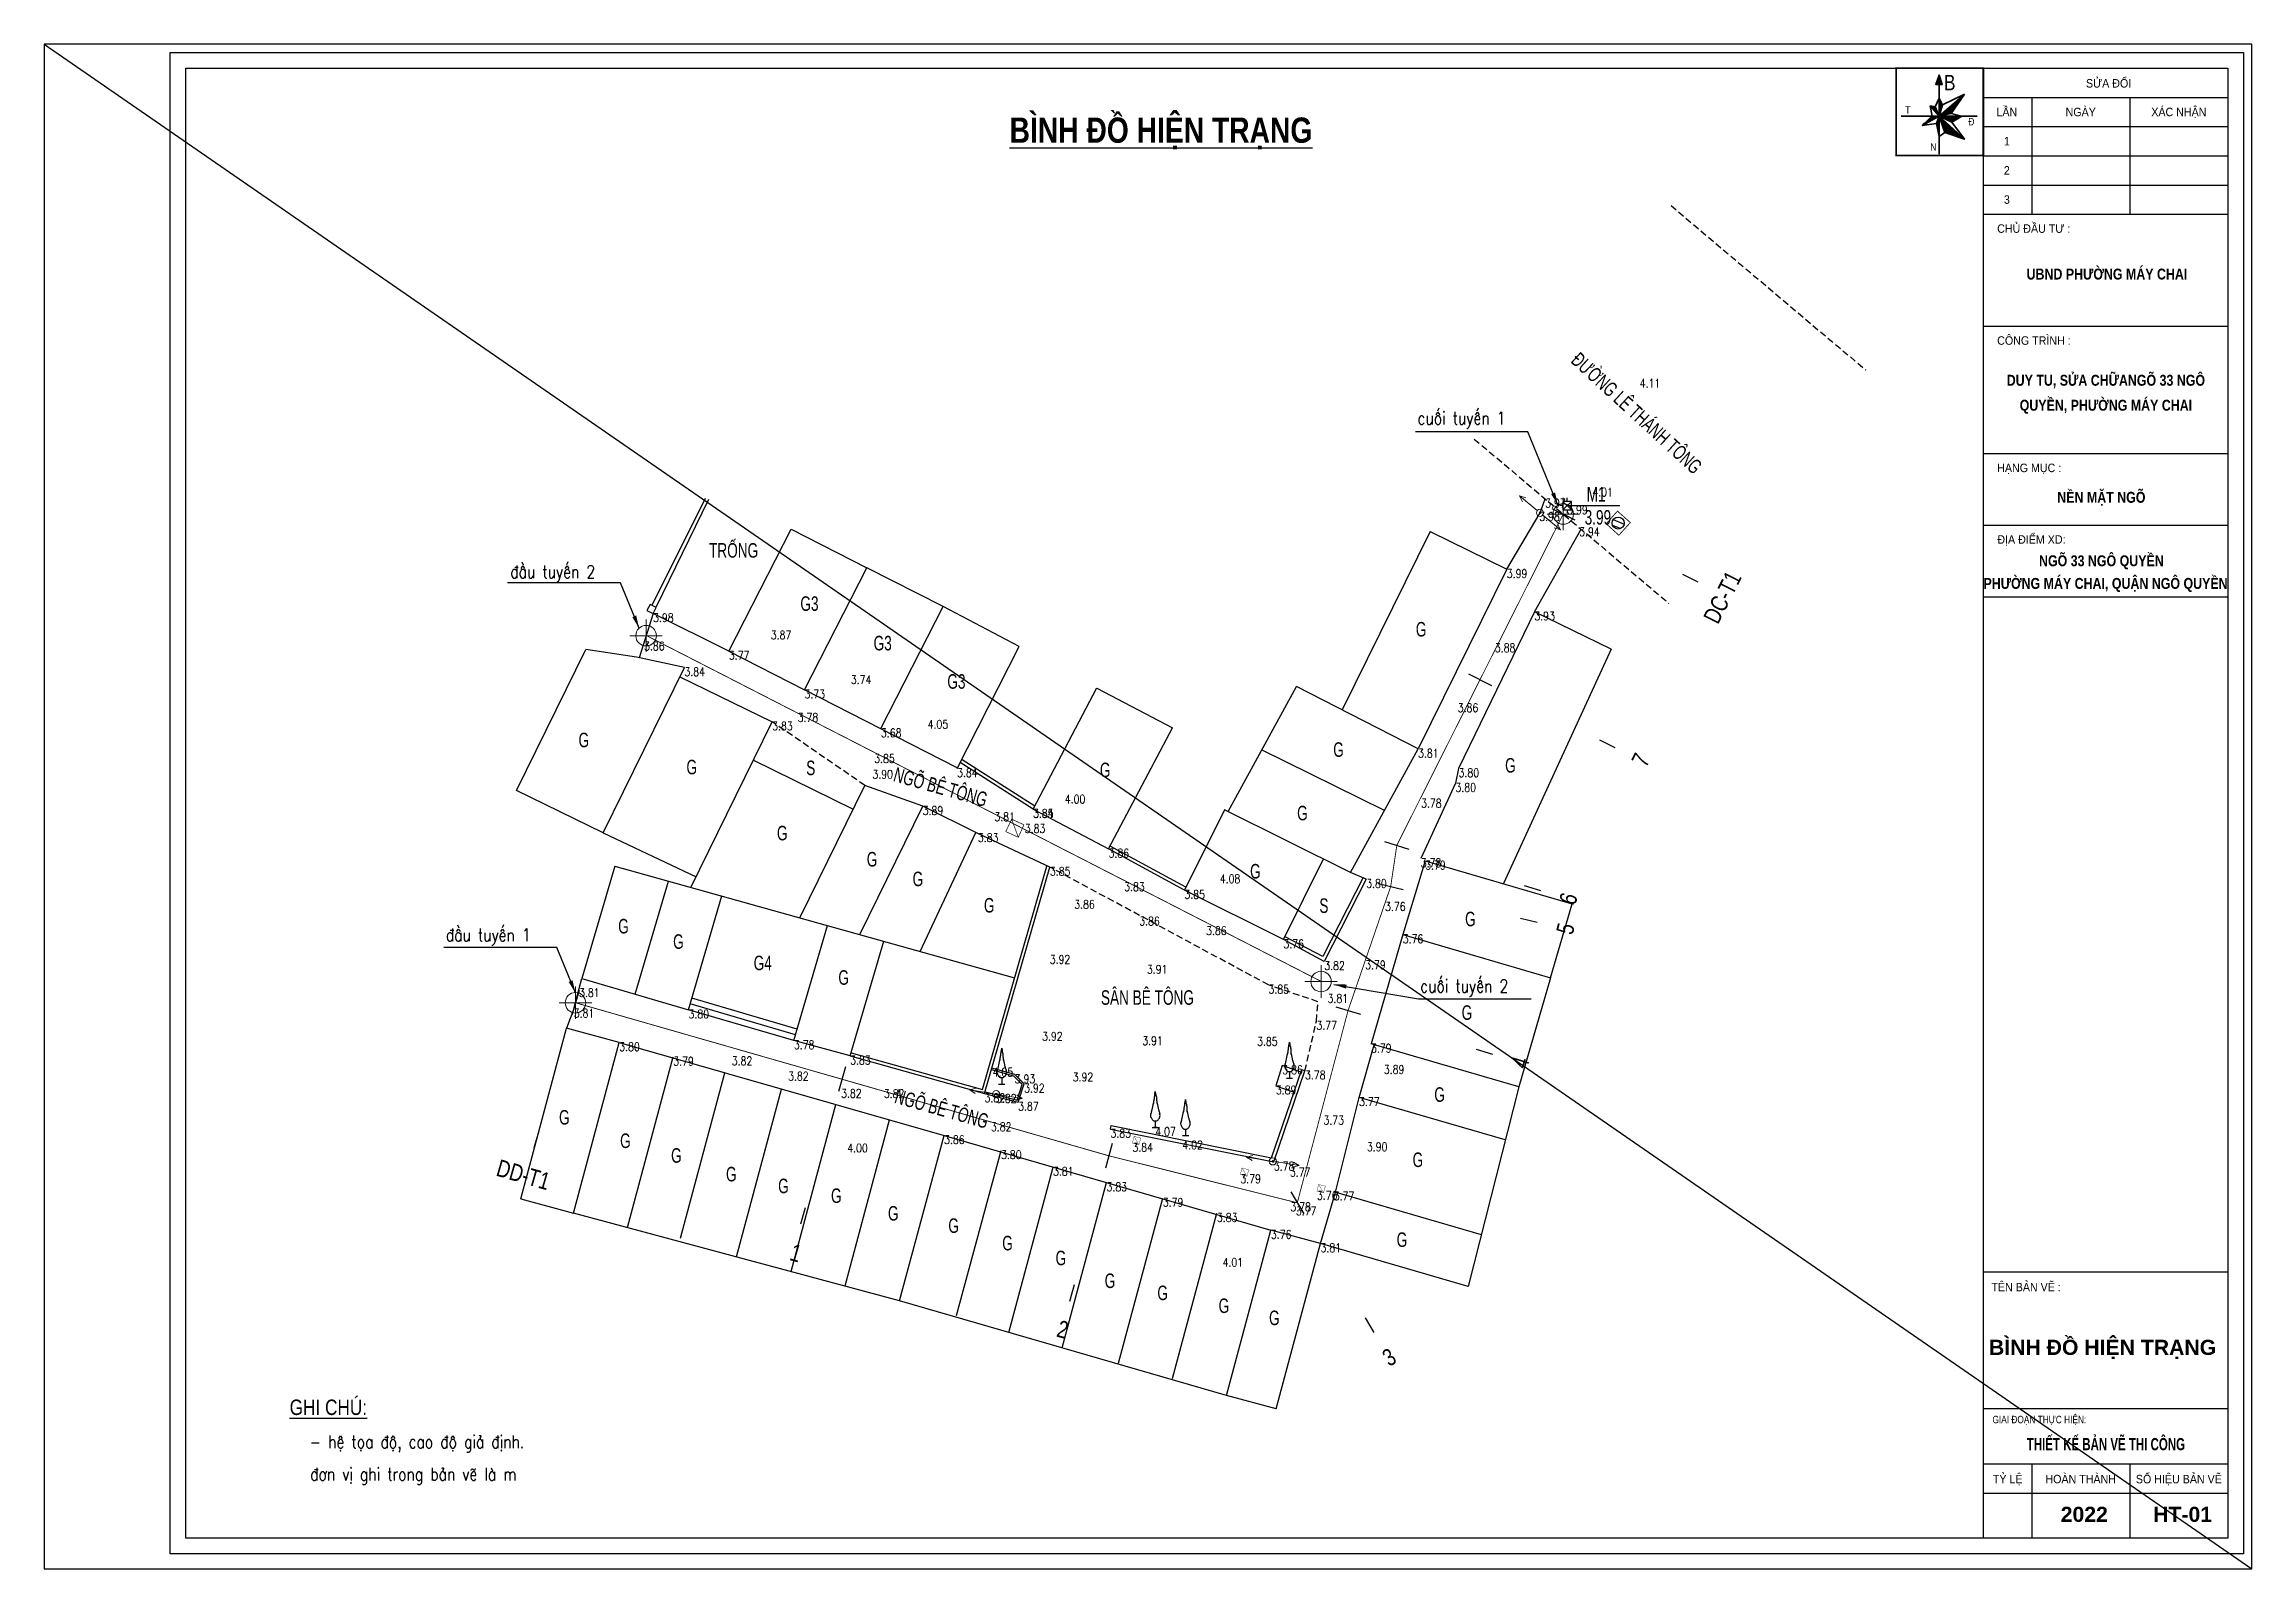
# Model space of a CAD drawing. Header units: millimetres. Extents: x 1823 to 2398, y 1966 to 2177.
# Drawn here: x 1925 to 2054, y 1966.5 to 2055.6 of the extents above; entities that cross this region are included whole.
import ezdxf
from ezdxf.enums import TextEntityAlignment as Align

# ---------------------------------------------------------------- set-up
doc = ezdxf.new("R2010")
doc.units = ezdxf.units.MM
doc.linetypes.add('ACAD_ISO10W100', pattern=[18, 12, -3, 0, -3])
doc.linetypes.add('DASHED', pattern=[19.05, 12.7, -6.35])
for name, color, linetype in [('BT7-THAY', 7, 'Continuous'), ('CAY', 3, 'Continuous'), ('chu', 6, 'Continuous'), ('coc', 1, 'Continuous'), ('Coc tren tuyen', 3, 'Continuous'), ('ENTTNTHIETKE1', 2, 'Continuous'), ('GA', 7, 'Continuous'), ('GHICHU', 7, 'Continuous'), ('KHUNGTEN', 5, 'Continuous'), ('NOI', 2, 'Continuous'), ('T.bao', 6, 'Continuous'), ('thep', 2, 'Continuous'), ('Tuyen', 7, 'Continuous'), ('TXT', 5, 'Continuous')]:
    doc.layers.add(name, color=color, linetype=linetype)
for name, color, linetype, lineweight in [('COT Ha The', 1, 'Continuous', 13), ('Khung', 1, 'Continuous', 35), ('Khungbo', 32, 'Continuous', 25), ('LC Dim', 8, 'Continuous', 18), ('LC Khac', 4, 'Continuous', 9), ('LC Net dam 1', 30, 'Continuous', 30), ('LC Text1', 3, 'Continuous', 20), ('LC Text2', 7, 'Continuous', 25)]:
    doc.layers.add(name, color=color, linetype=linetype, lineweight=lineweight)
doc.layers.add('KCS_Plotter', color=11, linetype='Continuous', plot=False)
doc.styles.add('LC 1', font='')
doc.styles.add('LC 3', font='vnsimli.shx', dxfattribs={"width": 0.75})
doc.styles.add('LC3', font='', dxfattribs={"width": 0.8})
doc.styles.get("Standard").update_dxf_attribs({"font": 'RomanS'})
doc.styles.add('style1', font='')
doc.styles.add('T2', font='', dxfattribs={"width": 0.8})
doc.styles.add('Ten duong', font='', dxfattribs={"width": 0.85})
doc.styles.add('THANG2', font='')
doc.styles.add('VnAvantH-B', font='')
doc.styles.get('LC 1').set_extended_font_data('.VnAvantH', bold=True)
doc.styles.get('LC3').set_extended_font_data('.VnArialH', bold=True)
doc.styles.get('style1').set_extended_font_data('.VnAvantH')
doc.styles.get('T2').set_extended_font_data('.VnArialH')
doc.styles.get('Ten duong').set_extended_font_data('.VnBlackH')
doc.styles.get('THANG2').set_extended_font_data('.VnHelvetInsH', bold=True)
doc.styles.get('VnAvantH-B').set_extended_font_data('.VnAvantH', bold=True)
doc.dimstyles.new('ISO-25', dxfattribs={"dimtxt": 2.5, "dimasz": 2.5, "dimexe": 1.25, "dimexo": 0.625, "dimtad": 1, "dimtxsty": 'Standard', "dimcen": 2.5, "dimadec": 0, "dimazin": 2, "dimtfac": 0, "dimtdec": 0, "dimtofl": 0, "dimtmove": 0, "dimatfit": 0, "dimfxl": 1, "dimtzin": 0, "dimarcsym": 0})
pattern_1 = [(45, (1975.752326, 2010.0109746), (-0.001590994, 0.001590994), [])]

msp = doc.modelspace()

# ---------------------------------------------------------------- texts
at = {"width": 0.8}
for s, p in [('4.11', (2018.26, 2036.02, 4.11)), ('3.97', (2012.74, 2029.01, 3.97)), ('4.01', (2015.49, 2029.66, 4.01)), ('3.98', (2012.39, 2028.23, 3.98)), ('3.99', (2014.02, 2028.62, 3.99)), ('3.94', (2014.72, 2027.34, 3.94)), ('3.99', (2010.49, 2024.9, 3.98)), ('3.98', (1960.58, 2022.32, 3.98)), ('3.87', (1967.46, 2021.31, 3.77)), ('3.93', (2012.1, 2022.42, 3.93)), ('3.86', (1960.05, 2020.66, 3.86)), ('3.77', (1965.01, 2020.12, 3.77)), ('3.88', (2009.79, 2020.56, 3.88)), ('3.84', (1962.41, 2019.16, 3.84)), ('3.74', (1972.14, 2018.7)), ('3.73', (1969.43, 2017.86, 3.73)), ('3.78', (1969.03, 2016.49, 3.78)), ('4.05', (1976.63, 2016.09)), ('3.86', (2007.62, 2017.06, 3.88)), ('3.83', (1967.54, 2015.99, 3.83)), ('3.68', (1973.9, 2015.59, 3.68)), ('3.85', (1973.51, 2014.09, 3.85)), ('3.81', (2005.3, 2014.4, 3.81)), ('3.90', (1973.4, 2013.17, 3.9)), ('3.84', (1978.35, 2013.26, 3.84)), ('3.80', (2007.49, 2012.4, 3.8)), ('3.80', (2007.67, 2013.26, 3.8)), ('3.89', (1976.34, 2011.05, 3.89)), ('4.00', (1984.65, 2011.72, 3.84)), ('3.78', (2005.48, 2011.48, 3.77)), ('3.81', (1980.53, 2010.69, 3.81)), ('3.83', (1982.31, 2010, 3.83)), ('3.85', (1982.79, 2010.88, 3.85)), ('3.84', (1982.79, 2010.89, 3.84)), ('3.83', (1979.57, 2009.47, 3.83)), ('3.86', (1987.21, 2008.56, 3.85)), ('3.85', (1983.78, 2007.5, 3.85)), ('4.08', (1993.71, 2007.06, 3.85)), ('3.78', (2005.46, 2007.99, 3.78)), ('3.79', (2005.72, 2007.86, 3.79)), ('3.83', (1988.12, 2006.6, 3.83)), ('3.85', (1991.64, 2006.15, 3.85)), ('3.80', (2002.27, 2006.79, 3.79)), ('3.86', (1985.2, 2005.57, 3.86)), ('3.86', (1989, 2004.59, 3.86)), ('3.76', (2003.37, 2005.44, 3.76)), ('3.86', (1992.91, 2004.03, 3.86)), ('3.76', (1997.43, 2003.26, 3.76)), ('3.76', (2004.41, 2003.55, 3.76)), ('3.92', (1983.77, 2002.35, 3.92)), ('3.82', (1999.82, 2001.99, 3.82)), ('3.79', (2002.21, 2002.03, 3.79)), ('3.91', (1989.45, 2001.77, 3.9)), ('3.85', (1996.56, 2000.61, 3.85)), ('3.81', (1956.25, 2000.41, 3.81)), ('3.81', (2000.01, 2000.07, 3.81)), ('3.81', (1955.94, 1999.21, 3.81)), ('3.80', (1962.65, 1999.16, 3.8)), ('3.77', (1999.36, 1998.5, 3.77)), ('3.80', (1958.6, 1997.25, 3.8)), ('3.78', (1968.81, 1997.36, 3.78)), ('3.92', (1983.32, 1997.86, 3.92)), ('3.91', (1989.18, 1997.6, 3.9)), ('3.85', (1995.89, 1997.56, 3.85)), ('3.79', (2002.55, 1997.16, 3.79)), ('3.79', (1961.76, 1996.4, 3.79)), ('3.82', (1965.18, 1996.42, 3.82)), ('3.82', (1968.47, 1995.53, 3.82)), ('3.83', (1972.1, 1996.46, 3.83)), ('4.05', (1980.43, 1995.76, 4.05)), ('3.92', (1985.11, 1995.48, 3.92)), ('3.86', (1997.36, 1995.9, 3.86)), ('3.78', (1998.69, 1995.6, 3.78)), ('3.89', (2003.3, 1995.92, 3.79)), ('3.82', (1971.57, 1994.52, 3.82)), ('3.82', (1974.07, 1994.51, 3.82)), ('3.82', (1979.96, 1994.26, 3.82)), ('3.82', (1980.63, 1994.23, 3.82)), ('3.93', (1981.72, 1995.37, 3.93)), ('3.92', (1982.27, 1994.83, 3.92)), ('3.89', (1996.99, 1994.72, 3.89)), ('3.87', (1981.92, 1993.77, 3.87)), ('3.73', (1999.77, 1992.96, 3.73)), ('3.77', (2001.85, 1994.04, 3.77)), ('3.86', (1977.59, 1991.82, 3.86)), ('3.82', (1980.33, 1992.57, 3.82)), ('3.83', (1987.32, 1992.19, 3.83)), ('4.07', (1989.94, 1992.29, 4.07)), ('4.00', (1971.93, 1991.33)), ('3.80', (1980.92, 1990.94, 3.8)), ('3.84', (1988.6, 1991.37, 3.84)), ('4.02', (1991.52, 1991.51, 4.02)), ('3.78', (1996.87, 1990.27, 3.78)), ('3.90', (2002.31, 1991.4, 3.77)), ('3.81', (1983.96, 1989.97, 3.81)), ('3.83', (1987.09, 1989.06, 3.83)), ('3.79', (1994.91, 1989.53, 3.79)), ('3.77', (1997.81, 1989.92, 3.77)), ('3.79', (1990.38, 1988.16, 3.79)), ('3.78', (1997.84, 1987.89, 3.78)), ('3.76', (1999.39, 1988.56, 3.76)), ('3.77', (2000.37, 1988.53, 3.77)), ('3.83', (1993.54, 1987.27, 3.83)), ('3.77', (1998.16, 1987.65, 3.77)), ('3.76', (1996.7, 1986.28, 3.76)), ('3.81', (1999.6, 1985.5, 3.81)), ('4.01', (1993.87, 1984.65, 3.83))]:
    msp.add_text(s, height=0.5, dxfattribs=at).set_placement(p, align=Align.TOP_LEFT)
at = {"layer": 'chu', "color": 6, "style": 'style1', "width": 0.7}
for s, rotation, p in [('®\xadêng lª th¸nh t«ng', 317.5347, (2014.18, 2037.02)), ('ngâ bª t«ng', 344.2245, (1974.57, 2012.53)), ('ngâ bª t«ng', 344.2245, (1974.64, 1993.73))]:
    msp.add_text(s, height=0.85, rotation=rotation, dxfattribs=at).set_placement(p)
for s, p in [('trèng', (1963.85, 2025.58)), ('g3', (1969.19, 2022.47)), ('g', (2005.17, 2020.97)), ('g3', (1973.47, 2020.16)), ('g3', (1977.78, 2017.92)), ('g', (1956.22, 2014.5)), ('g', (2000.34, 2013.94)), ('g', (1962.53, 2012.92)), ('s', (1969.53, 2012.87)), ('g', (1986.7, 2012.75)), ('g', (2010.39, 2013.02)), ('g', (1998.23, 2010.23)), ('g', (1967.82, 2009.06)), ('g', (1973.07, 2007.53)), ('g', (1975.75, 2006.38)), ('g', (1995.48, 2006.83)), ('g', (1958.54, 2003.62)), ('g', (1979.92, 2004.84)), ('s', (1999.53, 2004.82)), ('g', (2008.05, 2004.04)), ('g', (1961.75, 2002.72)), ('g4', (1966.46, 2001.47)), ('g', (1971.41, 2000.62)), ('s©n bª t«ng', (1986.76, 1999.45)), ('g', (2007.85, 1998.57)), ('g', (2006.25, 1993.78)), ('g', (1955.08, 1992.45)), ('g', (1958.65, 1991.08)), ('g', (1961.63, 1990.22)), ('g', (2004.98, 1989.97)), ('g', (1964.84, 1989.13)), ('g', (1967.89, 1988.44)), ('g', (1970.98, 1987.87)), ('g', (1974.31, 1986.84)), ('g', (1977.84, 1986.12)), ('g', (1980.99, 1985.1)), ('g', (1984.11, 1984.23)), ('g', (2004.05, 1985.3)), ('g', (1986.98, 1982.9)), ('g', (1990.06, 1982.19)), ('g', (1993.64, 1981.44)), ('g', (1996.59, 1980.73))]:
    msp.add_text(s, height=0.85, dxfattribs=at).set_placement(p)
at = {"layer": 'coc', "style": 'style1', "width": 0.7}
for s, p in [('m1', (2015.16, 2028.86, 3.99)), ('3.99', (2015.04, 2027.51, 3.99))]:
    msp.add_text(s, height=0.85, dxfattribs=at).set_placement(p)
at = {"layer": 'GHICHU', "color": 0, "style": 'THANG2'}
for s, height, p in [('b×nh ®å hiÖn tr¹ng', 0.8868, (2045.32, 1978.99, -2.06)), ('2022', 0.887, (2044.25, 1969.23, -2.06)), ('ht-01', 0.887, (2050, 1969.23, -2.06))]:
    msp.add_text(s, height=height, rotation=359.9992, dxfattribs=at).set_placement(p, align=Align.CENTER)
at = {"layer": 'Khung', "color": 0, "style": 'Ten duong', "width": 0.85}
for s, height, p in [('B', 0.9, (2036.04, 2052.89, -2.06)), ('t', 0.438, (2033.78, 2051.52, -2.06)), ('®', 0.438, (2037.47, 2050.84, -2.06)), ('n', 0.438, (2035.25, 2049.36, -2.06))]:
    msp.add_text(s, height=height, dxfattribs=at).set_placement(p)
at = {"layer": 'LC Text1', "color": 3, "style": 'LC 3', "width": 0.8}
for s, p in [('cuèi tuyÕn 1', (2005.27, 2033.36)), ('®Çu tuyÕn 2', (1952.23, 2024.38, -5.98)), ('®Çu tuyÕn 1', (1948.46, 2003.16, -1.99)), ('cuèi tuyÕn 2', (2005.43, 2000.17, -1.99))]:
    msp.add_text(s, height=0.75, dxfattribs=at).set_placement(p)
for s, p in [('- hÖ täa ®é, cao ®é gi¶ ®Þnh.', (1940.5, 1973.54)), ('®¬n vÞ ghi trong b¶n vÏ lµ m', (1940.53, 1971.65))]:
    msp.add_text(s, height=0.75, rotation=359.9992, dxfattribs=at).set_placement(p)
at = {"layer": 'LC Text2', "style": 'T2', "width": 0.8}
msp.add_text('%%Ughi chó:', height=0.9, rotation=359.9992, dxfattribs=at).set_placement((1939.33, 1975.48))

# ---------------------------------------------------------------- blocks, each defined once
blk = doc.blocks.new('COTHATHE')
at = {"layer": 'COT Ha The', "linetype": 'Continuous'}
for p, q in [((-2.59, 0), (-2.01, 0.25)), ((-2.59, 0), (-2.01, -0.25)), ((2.59, 0), (2.01, 0.25)), ((2.59, 0), (2.01, -0.25))]:
    blk.add_line(p, q, dxfattribs=at)
at = {"layer": 'COT Ha The'}
for p, q in [((-2.59, 0), (-0.35, 0)), ((-2.59, 0), (-0.35, 0)), ((2.59, 0), (0.35, 0))]:
    blk.add_line(p, q, dxfattribs=at)
blk.add_circle((0, 0), 0.348, dxfattribs=at)
at = {"layer": 'COT Ha The', "linetype": 'Continuous'}
for start, end in [(0, 180), (180, 0)]:
    blk.add_arc((0, 0), 0.075, start, end, dxfattribs=at)
blk = doc.blocks.new('cay')
at = {"layer": 'CAY', "color": 3, "extrusion": (-0.000518657, 0.000768986, 1)}
for p, q in [((-0.2, 0, 0), (0.2, 0, 0)), ((-0.02, 0.76, 0), (-0.02, 0, 0)), ((-0.38, -0.01, 0), (0.36, -0.01, 0))]:
    blk.add_line(p, q, dxfattribs=at)
blk.add_lwpolyline([(-0.06, 3.91), (-0.02, 4.2), (0.02, 3.91, 0.060426), (0.05, 3.76, -0.106971), (0.13, 3.29, 0.106991), (0.2, 2.82)], format="xyb", dxfattribs=at)
for centre, radius, start, end in [((2.45, 1.79), 2.88, 159.0493, 175.3553), ((-1.29, 3.22), 1.12, 339.0493, 3.4768), ((0.96, 3.36), 1.12, 159.0538, 183.4768), ((-0.67, 3.98), 0.619, 339.0538, 352.8855), ((-2.49, 1.79), 2.88, 4.6759, 20.9819), ((-0.04, 1.39), 0.539, 154.1495, 205.8817), ((-1.53, 2.12), 1.12, 334.1495, 355.3553), ((0.91, 1.85), 1.59, 205.8817, 218.192), ((-0.1, 1.06), 0.312, 218.192, 284.9931), ((0.06, 1.06), 0.312, 255.038, 321.8392), ((-0.94, 1.85), 1.59, 321.8392, 334.1495), ((1.5, 2.12), 1.12, 184.6759, 205.8817), ((0, 1.39), 0.539, 334.1495, 25.8817)]:
    blk.add_arc(centre, radius, start, end, dxfattribs=at)
blk = doc.blocks.new('bu lon')
at = {"layer": 'LC Khac', "color": 9}
for p, q in [((0.79, 0), (-0.79, 0)), ((0, -0.79), (0, 0.79))]:
    blk.add_line(p, q, dxfattribs=at)
at = {"layer": 'LC Khac', "color": 7}
blk.add_circle((0, 0), 0.5, dxfattribs=at)
blk = doc.blocks.new('khung vpn')
at = {"layer": 'Defpoints'}
for p, q in [((52556.46, -4195.446), (52498.758, -4195.446)), ((52498.758, -4195.446), (52498.758, -4235.276)), ((52556.46, -4235.276), (52556.46, -4195.446)), ((52498.758, -4235.276), (52556.46, -4235.276))]:
    blk.add_line(p, q, dxfattribs=at)
at = {"layer": 'KHUNGTEN'}
blk.add_lwpolyline([(52556.243, -4234.885), (52502.048, -4234.885), (52502.048, -4195.662), (52556.243, -4195.662)], close=True, dxfattribs=at)
at = {"layer": 'T.bao'}
for p, q in [((52549.443, -4196.835), (52555.832, -4196.835)), ((52550.703, -4196.835), (52550.703, -4199.885)), ((52553.267, -4196.835), (52553.267, -4199.885)), ((52549.443, -4197.598), (52555.832, -4197.598)), ((52549.443, -4198.36), (52555.832, -4198.36)), ((52549.443, -4199.123), (52555.832, -4199.123)), ((52549.443, -4227.516), (52555.832, -4227.516)), ((52549.443, -4232.534), (52555.832, -4232.534)), ((52550.703, -4232.534), (52550.703, -4234.474)), ((52553.267, -4232.534), (52553.267, -4234.474)), ((52549.443, -4233.296), (52555.832, -4233.296))]:
    blk.add_line(p, q, dxfattribs=at)
at = {"layer": 'thep'}
for p, q in [((52549.443, -4199.885), (52555.832, -4199.885)), ((52549.443, -4202.81), (52555.832, -4202.81)), ((52549.443, -4206.138), (52555.832, -4206.138)), ((52549.443, -4208.009), (52555.832, -4208.009)), ((52549.443, -4209.881), (52555.832, -4209.881)), ((52549.443, -4231.083), (52555.832, -4231.083))]:
    blk.add_line(p, q, dxfattribs=at)
for points in [[(52555.832, -4234.474), (52502.459, -4234.474), (52502.459, -4196.073), (52555.832, -4196.073)], [(52555.832, -4196.073), (52555.832, -4234.474), (52549.443, -4234.474), (52549.443, -4196.073)]]:
    blk.add_lwpolyline(points, close=True, dxfattribs=at)
at = {"layer": 'TXT', "linetype": 'Continuous'}
blk.add_line((52555.832, -4196.073), (52555.832, -4234.474), dxfattribs=at)
at = {"layer": 'BT7-THAY', "linetype": 'ByBlock', "style": 'VnAvantH-B'}
for s, height, width, p in [('ubnd ph\xadêng m¸y chai', 0.28512, 0.85, (52552.67, -4201.592)), ('nÒn mÆt ngâ', 0.28512, 0.85, (52552.525, -4207.424)), ('ngâ 33 ng« quyÒn', 0.28512, 0.85, (52552.525, -4209.082)), ('ph\xadêng m¸y chai, quËn ng« quyÒn', 0.28512, 0.85, (52552.634, -4209.673)), ('thiÕt kÕ b¶n vÏ thi c«ng', 0.32076, 0.7, (52552.643, -4232.177))]:
    blk.add_text(s, height=height, dxfattribs=dict(at, width=width)).set_placement(p, align=Align.CENTER)
at = {"layer": 'BT7-THAY', "insert": (52552.643, -4204.081), "char_height": 0.28512, "width": 6.31626, "attachment_point": 2, "line_spacing_factor": 1.372151, "style": 'VnAvantH-B'}
blk.add_mtext('{\\W0.85;duy tu, söa ch÷angâ 33 ng« quyÒn, ph\xadêng m¸y chai}', dxfattribs=at)
at = {"layer": 'TXT', "linetype": 'Continuous', "style": 'T2'}
for s, height, width, p in [('söa ®æi', 0.2218, 0.9, (52552.713, -4196.577)), ('lÇn', 0.2218, 0.9, (52550.054, -4197.326)), ('ngµy', 0.2218, 0.9, (52551.985, -4197.326)), ('x¸c nhËn', 0.2218, 0.9, (52554.55, -4197.326)), ('1', 0.222, 0.9, (52550.054, -4198.089)), ('2', 0.222, 0.9, (52550.054, -4198.851)), ('3', 0.222, 0.9, (52550.054, -4199.614)), ('giai ®o¹n thùc hiÖn:', 0.19408, 0.8, (52550.904, -4231.471)), ('tû lÖ', 0.2218, 0.9, (52550.076, -4233.041)), ('hoµn thµnh', 0.2218, 0.9, (52551.985, -4233.041)), ('sè hiÖu b¶n vÏ', 0.22181, 0.9, (52554.55, -4233.041))]:
    blk.add_text(s, height=height, dxfattribs=dict(at, width=width)).set_placement(p, align=Align.CENTER)
at = {"layer": 'TXT', "linetype": 'Continuous', "style": 'T2', "width": 0.9}
for s, height, p in [('chñ ®Çu t\xad :', 0.22181, (52549.802, -4200.371)), ('c«ng tr×nh :', 0.22181, (52549.802, -4203.296)), ('h¹ng môc :', 0.2218, (52549.802, -4206.623)), ('®Þa ®iÓm xd:', 0.22181, (52549.806, -4208.494)), ('tªn b¶n vÏ :', 0.22181, (52549.651, -4228.026))]:
    blk.add_text(s, height=height, dxfattribs=at).set_placement(p)
blk = doc.blocks.new('TIEUDE1')
at = {"layer": 'LC Text2', "color": 7, "style": 'LC 1'}
blk.add_attdef('TIªU§Ò', text='', height=5, dxfattribs=at).set_placement((0, 0), align=Align.BOTTOM_CENTER)
blk.add_attdef('TL', text='', height=3, dxfattribs=at).set_placement((0, -2), align=Align.TOP_CENTER)
blk = doc.blocks.new('COCTRENTUYEN')
at = {"layer": 'Coc tren tuyen'}
for p, q in [((64.73, 25.05), (65.62, 24.6)), ((59.86, 15.37), (60.76, 14.92)), ((55.47, 6.85), (56.42, 6.55)), ((55.25, 4.94), (56.22, 4.7)), ((52.65, -2.72), (53.61, -3.01)), ((-2.15, -7.51), (-2.43, -8.47)), ((13.43, -11.98), (13.16, -12.94)), ((29.15, -16.49), (28.89, -17.45)), ((46.17, -18.41), (46.68, -19.27))]:
    blk.add_line(p, q, dxfattribs=at)
for points in [[(57.08, 28.89), (58.42, 28.22)], [(52.21, 19.22), (53.55, 18.54)], [(47.3, 9.43), (48.73, 8.98)], [(46.93, 6.96), (48.39, 6.61)], [(0.21, 0.72), (-0.21, -0.72)], [(44.46, -0.23), (45.89, -0.67)], [(15.79, -3.75), (15.38, -5.19)], [(31.37, -8.22), (30.98, -9.67)], [(41.82, -11.04), (42.58, -12.33)]]:
    blk.add_lwpolyline(points, dxfattribs=at)
at = {"layer": 'Tuyen', "color": 1, "linetype": 'ACAD_ISO10W100', "lineweight": 25, "ltscale": 0.1, "const_width": 0.05}
blk.add_lwpolyline([(0, 0), (31.17, -8.94), (42.2, -11.69), (45.17, -0.45), (47.66, 6.79), (48.02, 9.2), (57.75, 28.56)], dxfattribs=at)
at = {"layer": 'Tuyen', "color": 1, "linetype": 'ACAD_ISO10W100', "lineweight": 25, "ltscale": 0.1, "const_width": 0.05, "elevation": -0.01}
blk.add_lwpolyline([(4.14, 21.46), (43.61, 1.24)], dxfattribs=at)
at = {"layer": 'Coc tren tuyen', "char_height": 1, "attachment_point": 1}
for s, insert, width, rotation in [('\\Fviet buddy.shx;\\W0.8000000000;\\T1.0000000000;\\o\\lDC-T1', (65.9, 22.51), 4.1143, 63.3054), ('\\Fviet buddy.shx;\\W0.8000000000;\\T1.0000000000;\\o\\l7', (61.7, 14.15), 1.181, 63.3054), ('\\Fviet buddy.shx;\\W0.8000000000;\\T1.0000000000;\\o\\l6', (57.48, 5.95), 1.1429, 72.4686), ('\\Fviet buddy.shx;\\W0.8000000000;\\T1.0000000000;\\o\\l5', (57.32, 4.16), 1.181, 76.3276), ('\\Fviet buddy.shx;\\W0.8000000000;\\T1.0000000000;\\o\\l4', (54.66, -3.63), 1.219, 73.093), ('\\Fviet buddy.shx;\\W0.8000000000;\\T1.0000000000;\\o\\lDD-T1', (-4.42, -9.13), 4.1143, 343.9949), ('\\Fviet buddy.shx;\\W0.8000000000;\\T1.0000000000;\\o\\l1', (12.74, -14.06), 0.8381, 343.9949), ('\\Fviet buddy.shx;\\W0.8000000000;\\T1.0000000000;\\o\\l2', (28.33, -18.53), 1.181, 345.0093), ('\\Fviet buddy.shx;\\W0.8000000000;\\T1.0000000000;\\o\\l3', (47.06, -20.43), 1.181, 30.5932)]:
    blk.add_mtext(s, dxfattribs=dict(at, insert=insert, width=width, rotation=rotation))

# ---------------------------------------------------------------- hatches: boundary and pattern name
at = {"layer": 'GA'}
h = msp.add_hatch(dxfattribs=at)
h.set_pattern_fill('ANSI31', color=5, scale=2.5, angle=292.3038, style=0)
h.set_pattern_definition([(337.303808, (-742.46108, 1986.73547), (0.12057648, 0.288301167), [])])
h.paths.add_polyline_path([(2017.26, 2027.36, 1), (2016.74, 2027.83, 1)])
at = {"layer": 'Khung'}
h = msp.add_hatch(dxfattribs=at)
h.set_pattern_fill('ANSI31', color=150, scale=0.018, style=0)
h.set_pattern_definition(pattern_1)
h.paths.add_polyline_path([(2035.76, 2053.78), (2035.57, 2053.23), (2035.76, 2053.23), (2035.95, 2053.23)])
h = msp.add_hatch(dxfattribs=at)
h.set_pattern_fill('ANSI31', color=150, scale=0.018, style=0)
h.set_pattern_definition(pattern_1)
h.paths.add_polyline_path([(2037.25, 2052.67), (2035.76, 2051.38), (2035.76, 2051.38), (2036.46, 2051.53)])
h = msp.add_hatch(dxfattribs=at)
h.set_pattern_fill('ANSI31', color=150, scale=0.018, style=0)
h.set_pattern_definition(pattern_1)
h.paths.add_polyline_path([(2035.97, 2052.05), (2035.76, 2052.43), (2035.76, 2052.43), (2035.76, 2051.38)])
h = msp.add_hatch(dxfattribs=at)
h.set_pattern_fill('ANSI31', color=150, scale=0.018, style=0)
h.set_pattern_definition(pattern_1)
h.paths.add_polyline_path([(2035.76, 2051.38), (2035.35, 2051.38), (2034.77, 2050.83)])
h = msp.add_hatch(dxfattribs=at)
h.set_pattern_fill('ANSI31', color=150, scale=0.018, style=0)
h.set_pattern_definition(pattern_1)
h.paths.add_polyline_path([(2035.54, 2051.93), (2035.24, 2051.98), (2035.76, 2051.38)])
h = msp.add_hatch(dxfattribs=at)
h.set_pattern_fill('ANSI31', color=150, scale=0.018, style=0)
h.set_pattern_definition(pattern_1)
h.paths.add_polyline_path([(2035.76, 2051.38), (2035.62, 2050.96), (2035.76, 2050.2), (2035.76, 2050.2)])
h = msp.add_hatch(dxfattribs=at)
h.set_pattern_fill('ANSI31', color=150, scale=0.018, style=0)
h.set_pattern_definition(pattern_1)
h.paths.add_polyline_path([(2037.09, 2051.38), (2037.08, 2051.38), (2035.76, 2051.38), (2036.51, 2051.02)])
h = msp.add_hatch(dxfattribs=at)
h.set_pattern_fill('ANSI31', color=150, scale=0.018, style=0)
h.set_pattern_definition(pattern_1)
h.paths.add_polyline_path([(2037.25, 2050.03), (2035.76, 2051.38), (2036.1, 2050.42)])

# ---------------------------------------------------------------- linework, layer by layer
at = {"layer": 'coc', "elevation": 3.99}
for points in [[(2014.02, 2028.87), (2014.02, 2029.07)], [(2013.77, 2028.62), (2013.57, 2028.62)], [(2013.77, 2028.87), (2014.27, 2028.37)], [(2013.77, 2028.37), (2014.27, 2028.87)], [(2014.02, 2028.37), (2014.02, 2028.17)], [(2014.27, 2028.62), (2017.1, 2028.62)]]:
    msp.add_lwpolyline(points, dxfattribs=at)
msp.add_lwpolyline([(2013.77, 2028.37), (2014.27, 2028.37), (2014.27, 2028.87), (2013.77, 2028.87)], close=True, dxfattribs=at)
at = {"layer": 'GA', "color": 5, "const_width": 0.05, "elevation": 4.01}
msp.add_lwpolyline([(2016.3, 2027.56), (2017.04, 2026.89), (2017.71, 2027.63), (2016.96, 2028.3)], close=True, dxfattribs=at)
at = {"layer": 'GA', "color": 5}
msp.add_circle((2017, 2027.6, 4.01), 0.35, dxfattribs=at)
at = {"layer": 'KCS_Plotter'}
msp.add_line((1924.98, 2055.59), (2054.05, 1966.49), dxfattribs=at)
at = {"layer": 'Khung', "color": 0}
for p, q in [((2035.54, 2051.93, -2.06), (2035.76, 2052.43, -2.06)), ((2035.76, 2051.38, -2.06), (2037.25, 2052.67, -2.06)), ((2035.76, 2052.43, -2.06), (2035.97, 2052.05, -2.06)), ((2035.97, 2052.05, -2.06), (2037.25, 2052.67, -2.06)), ((2037.25, 2052.67, -2.06), (2036.46, 2051.53, -2.06)), ((2034.77, 2050.83, -2.06), (2035.35, 2051.38, -2.06)), ((2035.62, 2050.96, -2.06), (2034.77, 2050.83, -2.06)), ((2035.35, 2051.38, -2.06), (2035.24, 2051.98, -2.06)), ((2035.24, 2051.98, -2.06), (2035.54, 2051.93, -2.06)), ((2035.76, 2050.2, -2.06), (2035.62, 2050.96, -2.06)), ((2036.46, 2051.53, -2.06), (2037.08, 2051.38, -2.06)), ((2037.09, 2051.38, -2.06), (2036.51, 2051.02, -2.06)), ((2036.51, 2051.02, -2.06), (2037.25, 2050.03, -2.06)), ((2037.08, 2051.38, -2.06), (2037.09, 2051.38, -2.06)), ((2036.1, 2050.42, -2.06), (2035.76, 2050.2, -2.06)), ((2037.25, 2050.03, -2.06), (2036.1, 2050.42, -2.06))]:
    msp.add_line(p, q, dxfattribs=at)
at = {"layer": 'Khung', "color": 0, "elevation": -2.06}
for points in [[(2035.76, 2053.78), (2035.57, 2053.23), (2035.95, 2053.23)], [(2035.57, 2053.23), (2035.76, 2053.78), (2035.95, 2053.23), (2035.76, 2053.23)]]:
    msp.add_lwpolyline(points, close=True, dxfattribs=at)
for points in [[(2035.76, 2053.23), (2035.76, 2049.16)], [(2033.55, 2051.38), (2037.98, 2051.38)], [(2034.77, 2050.83), (2035.76, 2051.38)], [(2035.24, 2051.98), (2035.76, 2051.38)], [(2035.54, 2051.93), (2035.76, 2051.38)], [(2035.62, 2050.96), (2035.76, 2051.38)], [(2035.97, 2052.05), (2035.76, 2051.38)], [(2036.46, 2051.53), (2035.76, 2051.38)], [(2036.1, 2050.42), (2035.76, 2051.38)], [(2037.25, 2050.03), (2035.76, 2051.38)], [(2036.51, 2051.02), (2035.76, 2051.38)]]:
    msp.add_lwpolyline(points, dxfattribs=at)
at = {"layer": 'Khungbo', "color": 0, "lineweight": 50, "const_width": 0.103, "elevation": -2.06}
msp.add_lwpolyline([(2033.25, 2049.08), (2038.35, 2049.08), (2038.35, 2054.18), (2033.25, 2054.18)], close=True, dxfattribs=at)
at = {"layer": 'NOI', "color": 3, "linetype": 'DASHED', "ltscale": 0.03}
for points, elevation in [([(2020.09, 2046.15), (2031.47, 2036.55)], 3.97), ([(2008.59, 2032.51), (2019.97, 2022.91)], 3.97), ([(1972.96, 2012.27), (1967.54, 2015.99)], 3.78), ([(1998.69, 1995.6), (1999.36, 1998.5), (1999.45, 1999.63), (1996.56, 2000.61), (1983.78, 2007.5)], 3.78)]:
    msp.add_lwpolyline(points, dxfattribs=dict(at, elevation=elevation))
at = {"layer": 'NOI'}
for points, elevation in [([(1960.52, 2022.8), (1963.64, 2029.05)], 3.98), ([(1960.75, 2022.68), (1963.83, 2029)], 3.98), ([(2010.49, 2024.9), (2012.43, 2028.2), (2012.74, 2029.01)], 3.98), ([(1965.01, 2020.12), (1968.65, 2027.24)], 3.77), ([(1968.65, 2027.24), (1973.07, 2024.98)], 3.77), ([(2006.01, 2027.11), (2000.86, 2016.69)], 3.98), ([(2006.01, 2027.11), (2010.49, 2024.9)], 3.98), ([(2012.1, 2022.42), (2014.84, 2027.24)], 3.93), ([(1969.43, 2017.86), (1973.07, 2024.98)], 3.73), ([(1981.99, 2020.38), (1977.54, 2022.72), (1973.07, 2024.98)], 3.84), ([(2010.49, 2024.9), (2005.3, 2014.4)], 3.98), ([(1973.9, 2015.59), (1977.54, 2022.72)], 3.68), ([(1960.58, 2022.32), (1959.77, 2019.73)], 3.98), ([(1965.01, 2020.12), (1960.58, 2022.32)], 3.77), ([(2012.1, 2022.42), (2007.67, 2013.26), (2007.49, 2012.4), (2005.46, 2007.99)], 3.93), ([(2016.6, 2020.24), (2012.1, 2022.42)], 3.93), ([(1952.6, 2011.97), (1956.64, 2020.21)], 3.97), ([(1962.41, 2019.16), (1959.61, 2019.76), (1956.64, 2020.21)], 3.84), ([(1965.01, 2020.12), (1969.43, 2017.86)], 3.77), ([(1978.35, 2013.26), (1981.99, 2020.38)], 3.84), ([(2016.6, 2020.24), (2012.26, 2010.82), (2012.26, 2010.82), (2010.29, 2006.53)], 3.93), ([(1957.66, 2009.49), (1962.41, 2019.16)], 3.95), ([(1962.15, 2018.62), (1967.54, 2015.99)], 3.84), ([(1978.36, 2013.29), (1973.89, 2015.57), (1969.43, 2017.86)], 3.84), ([(1982.79, 2010.88), (1986.52, 2017.97)], 3.85), ([(1986.52, 2017.96), (1990.94, 2015.64)], 3.84), ([(1994.19, 2010.74), (1998.19, 2018.06)], 3.79), ([(2005.3, 2014.4), (1998.19, 2018.06)], 3.81), ([(1962.79, 2006.31), (1967.54, 2015.99)], 3.95), ([(1987.21, 2008.56), (1990.94, 2015.64)], 3.84), ([(1966.44, 2013.74), (1972.27, 2010.88)], 3.83), ([(1982.79, 2010.89), (1978.53, 2013.61)], 3.84), ([(1982.9, 2011.06), (1978.64, 2013.77)], 3.84), ([(2003.33, 2010.8), (1996.15, 2014.35)], 3.81), ([(2001.35, 2007.19), (2005.3, 2014.4)], 3.79), ([(1969.16, 2004.53), (1972.96, 2012.27)], 3.9), ([(1976.34, 2011.05), (1972.96, 2012.27)], 3.78), ([(1957.66, 2009.49), (1952.6, 2011.97)], 3.95), ([(1972.66, 2003.56), (1976.34, 2011.05)], 3.78), ([(1979.57, 2009.47), (1976.34, 2011.05)], 3.78), ([(1982.79, 2010.89), (1987.21, 2008.56)], 3.84), ([(1993.98, 2010.84), (1991.64, 2006.15)], 3.76), ([(2001.35, 2007.19), (1993.98, 2010.84)], 3.81), ([(1957.66, 2009.49), (1963.09, 2006.93)], 3.95), ([(1976.19, 2002.57), (1979.45, 2009.52)], 3.78), ([(1983.78, 2007.5), (1979.57, 2009.47)], 3.78), ([(1991.64, 2006.15), (1987.21, 2008.56)], 3.76), ([(1991.73, 2006.33), (1987.31, 2008.73)], 3.76), ([(1958.35, 2007.55), (1956.42, 2000.99)], 3.81), ([(1958.35, 2007.55), (1981.71, 2001.03)], 3.81), ([(1979.83, 1994.51), (1983.59, 2007.55)], 3.82), ([(1979.96, 1994.26), (1983.78, 2007.5)], 3.82), ([(1997.43, 2003.26), (1999.77, 2007.98)], 3.76), ([(2002.27, 2006.79), (2001.35, 2007.19)], 3.79), ([(2005.72, 2007.86), (2004.41, 2003.55)], 3.78), ([(2005.72, 2007.86), (2014.36, 2005.34)], 3.78), ([(1959.54, 2000.07), (1961.47, 2006.68)], 3.81), ([(1962.65, 1999.16), (1964.6, 2005.81)], 3.8), ([(1997.43, 2003.26), (1991.64, 2006.15)], 3.76), ([(2002.27, 2006.79), (1999.82, 2001.99), (1997.43, 2003.26)], 3.79), ([(2002.09, 2006.88), (1999.73, 2002.27), (1997.53, 2003.43)], 3.79), ([(2013.05, 2001.03), (2014.31, 2005.35)], 3.76), ([(1968.81, 1997.36), (1970.78, 2004.08)], 3.78), ([(1972.1, 1996.46), (1974.07, 2003.16)], 3.83), ([(2004.41, 2003.55), (2002.55, 1997.16)], 3.76), ([(2004.41, 2003.55), (2013.05, 2001.03)], 3.76), ([(1955.94, 1999.21), (1956.25, 2000.41), (1956.42, 2000.99)], 3.81), ([(1956.42, 2000.99), (1962.65, 1999.16)], 3.81), ([(2013.05, 2001.03), (2011.19, 1994.65)], 3.76), ([(1968.91, 1997.69), (1962.75, 1999.5)], 3.78), ([(1969.01, 1998.03), (1962.85, 1999.83)], 3.78), ([(1952.85, 1988.11), (1955.52, 1998.09)], 3.91), ([(1955.94, 1999.21), (1955.52, 1998.09)], 3.81), ([(1958.6, 1997.25), (1955.52, 1998.09)], 3.8), ([(1968.81, 1997.36), (1962.65, 1999.16)], 3.78), ([(1955.92, 1987.28), (1958.6, 1997.25)], 3.91), ([(1958.6, 1997.25), (1977.59, 1991.82)], 3.8), ([(1972.1, 1996.46), (1968.81, 1997.36)], 3.83), ([(1999.6, 1985.5), (2000.47, 1988.5), (2001.85, 1994.04), (2002.74, 1997.11)], 3.81), ([(2011.19, 1994.65), (2002.55, 1997.16)], 3.76), ([(1959.08, 1986.43), (1961.76, 1996.4)], 3.9), ([(1962.18, 1985.82), (1964.77, 1995.48)], 3.91), ([(1972.1, 1996.46), (1979.96, 1994.26)], 3.83), ([(1972.16, 1996.65), (1979.83, 1994.51)], 3.83), ([(1979.96, 1994.26), (1981.92, 1993.77), (1982.27, 1994.83), (1981.72, 1995.37), (1980.38, 1995.75)], 3.82), ([(1979.99, 1994.36), (1981.86, 1993.88), (1982.16, 1994.8), (1981.66, 1995.28), (1980.36, 1995.65)], 3.82), ([(1987.32, 1992.19), (1996.87, 1990.27), (1998.69, 1995.6)], 3.83), ([(1987.36, 1992.39), (1996.74, 1990.5), (1998.5, 1995.66)], 3.83), ([(1998.45, 1995.52), (1997.36, 1995.9), (1996.99, 1994.72), (1998.05, 1994.35)], 3.83), ([(1998.5, 1995.66), (1998.69, 1995.6)], 3.83), ([(1965.46, 1984.72), (1968.09, 1994.53)], 3.91), ([(2011.19, 1994.65), (2008.24, 1982.98)], 3.76), ([(1968.65, 1983.86), (1971.27, 1993.62)], 3.91), ([(2010.4, 1991.55), (2001.85, 1994.04)], 3.77), ([(1971.8, 1983.02), (1974.4, 1992.73)], 3.91), ([(1974.99, 1982.16), (1977.59, 1991.82)], 3.91), ([(1977.59, 1991.82), (1996.7, 1986.28)], 3.86), ([(1987.32, 1992.19), (1987.36, 1992.39)], 3.83), ([(1978.32, 1981.29), (1980.92, 1990.94)], 3.85), ([(1981.37, 1980.31), (1983.96, 1989.97)], 3.86), ([(1984.5, 1979.4), (1987.09, 1989.06)], 3.88), ([(1952.85, 1988.11), (1955.92, 1987.28)], 3.91), ([(1987.79, 1978.5), (1990.38, 1988.16)], 3.84), ([(2009.01, 1986.01), (2000.37, 1988.53)], 3.77), ([(1974.99, 1982.16), (1955.92, 1987.28)], 3.81), ([(1990.95, 1977.62), (1993.54, 1987.27)], 3.88), ([(1994.1, 1976.62), (1996.7, 1986.28)], 3.81), ([(1999.6, 1985.5), (1996.7, 1986.28)], 3.81), ([(1997, 1975.84), (1999.6, 1985.5)], 3.81), ([(2008.24, 1982.98), (1999.6, 1985.5)], 3.81), ([(1994.1, 1976.62), (1974.99, 1982.16)], 3.81), ([(1997, 1975.84), (1994.1, 1976.62)], 3.81)]:
    msp.add_lwpolyline(points, dxfattribs=dict(at, elevation=elevation))
at = {"layer": 'NOI', "elevation": 3.98}
msp.add_lwpolyline([(1960.22, 2022.5), (1960.58, 2022.32), (1960.76, 2022.67), (1960.4, 2022.85)], close=True, dxfattribs=at)
at = {"layer": 'NOI', "color": 5}
for points, const_width, elevation in [([(1981.2, 2009.57), (1981.93, 2009.24), (1982.26, 2009.97), (1981.54, 2010.3)], 0.04, 0.77), ([(1988.6, 1991.37), (1988.98, 1991.27), (1989.09, 1991.66), (1988.7, 1991.76)], 0.02, 3.84), ([(1994.91, 1989.53), (1995.3, 1989.43), (1995.4, 1989.81), (1995.01, 1989.92)], 0.02, 3.79), ([(1999.39, 1988.56), (1999.78, 1988.46), (1999.88, 1988.85), (1999.49, 1988.95)], 0.02, 3.76)]:
    msp.add_lwpolyline(points, close=True, dxfattribs=dict(at, const_width=const_width, elevation=elevation))
for points, const_width, elevation in [([(1981.54, 2010.3), (1981.93, 2009.24)], 0.04, 0.77), ([(1988.7, 1991.76), (1988.98, 1991.27)], 0.02, 3.84), ([(1995.01, 1989.92), (1995.3, 1989.43)], 0.02, 3.79), ([(1999.49, 1988.95), (1999.78, 1988.46)], 0.02, 3.76)]:
    msp.add_lwpolyline(points, dxfattribs=dict(at, const_width=const_width, elevation=elevation))

# ---------------------------------------------------------------- block references
at = {"layer": 'CAY', "xscale": 0.5, "yscale": 0.5, "zscale": 0.5}
for p in [(1980.97, 1994.82, 0), (1997.79, 1995.17, 0), (1989.95, 1992.29, 4.06), (1991.71, 1991.81, 0)]:
    msp.add_blockref('cay', p, dxfattribs=at)
at = {"layer": 'COT Ha The'}
for p, xscale, yscale, zscale, rotation in [((2012.43, 2028.2, 3.98), 0.5999999999767177, 0.5999999999767177, 0.5999999999767177, 320.492813211014), ((1980.63, 1994.23, 3.82), 0.599999999976744, 0.599999999976744, 0.599999999976744, 350.7589980472952), ((1996.81, 1990.3, 3.78), 0.599999999976744, 0.599999999976744, 0.599999999976744, 350.7589980472952)]:
    msp.add_blockref('COTHATHE', p, dxfattribs=dict(at, xscale=xscale, yscale=yscale, zscale=zscale, rotation=rotation))
at = {"layer": 'ENTTNTHIETKE1', "color": 6, "xscale": 2.236837341266501, "yscale": 2.236837341266501, "zscale": 2.236837341266501}
msp.add_blockref('khung vpn', (-115506.2, 11440.11, -2.06), dxfattribs=at)
at = {"layer": 'LC Khac', "xscale": 1.200000024864069, "yscale": 1.200000024864069, "zscale": 1.200000024864069}
for p in [(2013.79, 2028.13, 3.98), (1960.17, 2021.02, 3.98), (1999.63, 2000.81, 3.78), (1956.04, 1999.57, 3.98)]:
    msp.add_blockref('bu lon', p, dxfattribs=at)
at = {"layer": 'LC Net dam 1'}
msp.add_blockref('COCTRENTUYEN', (1956.04, 1999.57, 3.98), dxfattribs=at)
at = {"layer": 'LC Text2'}
ref = msp.add_blockref('TIEUDE1', (1990.27, 2049.38, 0), dxfattribs=dict(at, xscale=0.3000093024588386, yscale=0.3000093024588386, zscale=0.3000093024588386, rotation=359.999216292062))
ref.add_attrib('TIªU§Ò', '%%Ub×nh ®å hiÖn tr¹ng', dxfattribs={"color": 7, "height": 1.4774, "rotation": 359.9992, "style": 'LC3', "width": 0.8}).set_placement((1990.27, 2049.38, 0), align=Align.BOTTOM_CENTER)

msp.set_redraw_order([(e.dxf.handle, doc.entitydb.next_handle()) for e in msp.query("TEXT MTEXT ATTDEF DIMENSION ARC_DIMENSION")])  # texts and dimensions are drawn at this point

# ---------------------------------------------------------------- leaders
at = {"layer": 'LC Dim'}
for points, override in [([(2013.48, 2028.65, 3.98), (2011.72, 2032.94, 3.98), (2005.16, 2032.94, 3.98)], {"dimasz": 0.75, "dimgap": 0.625, "dimtad": 0, "dimazin": 0, "dimtfac": 1, "dimtdec": 2, "dimtofl": 1, "dimatfit": 3, "dimtzin": 8}), ([(1959.76, 2021.46), (1958.68, 2024.11), (1952.07, 2024.11)], {"dimasz": 0.75, "dimtad": 0, "dimazin": 0, "dimtfac": 1, "dimtdec": 2, "dimtofl": 1, "dimatfit": 3, "dimtzin": 8}), ([(1956.04, 2000.14, 3.98), (1954.95, 2002.8, 3.98), (1948.34, 2002.8, 3.98)], {"dimasz": 0.75, "dimtad": 0, "dimazin": 0, "dimtfac": 1, "dimtdec": 2, "dimtofl": 1, "dimatfit": 3, "dimtzin": 8}), ([(2000.37, 2000.64, 3.98), (2005.32, 1999.8, 3.98), (2011.92, 1999.8, 3.98)], {"dimasz": 0.75, "dimgap": 0.625, "dimtad": 0, "dimazin": 0, "dimtfac": 1, "dimtdec": 2, "dimtofl": 1, "dimatfit": 3, "dimtzin": 8})]:
    msp.add_leader(points, dimstyle='ISO-25', override=override, dxfattribs=at)

doc.saveas('drawing.dxf')
